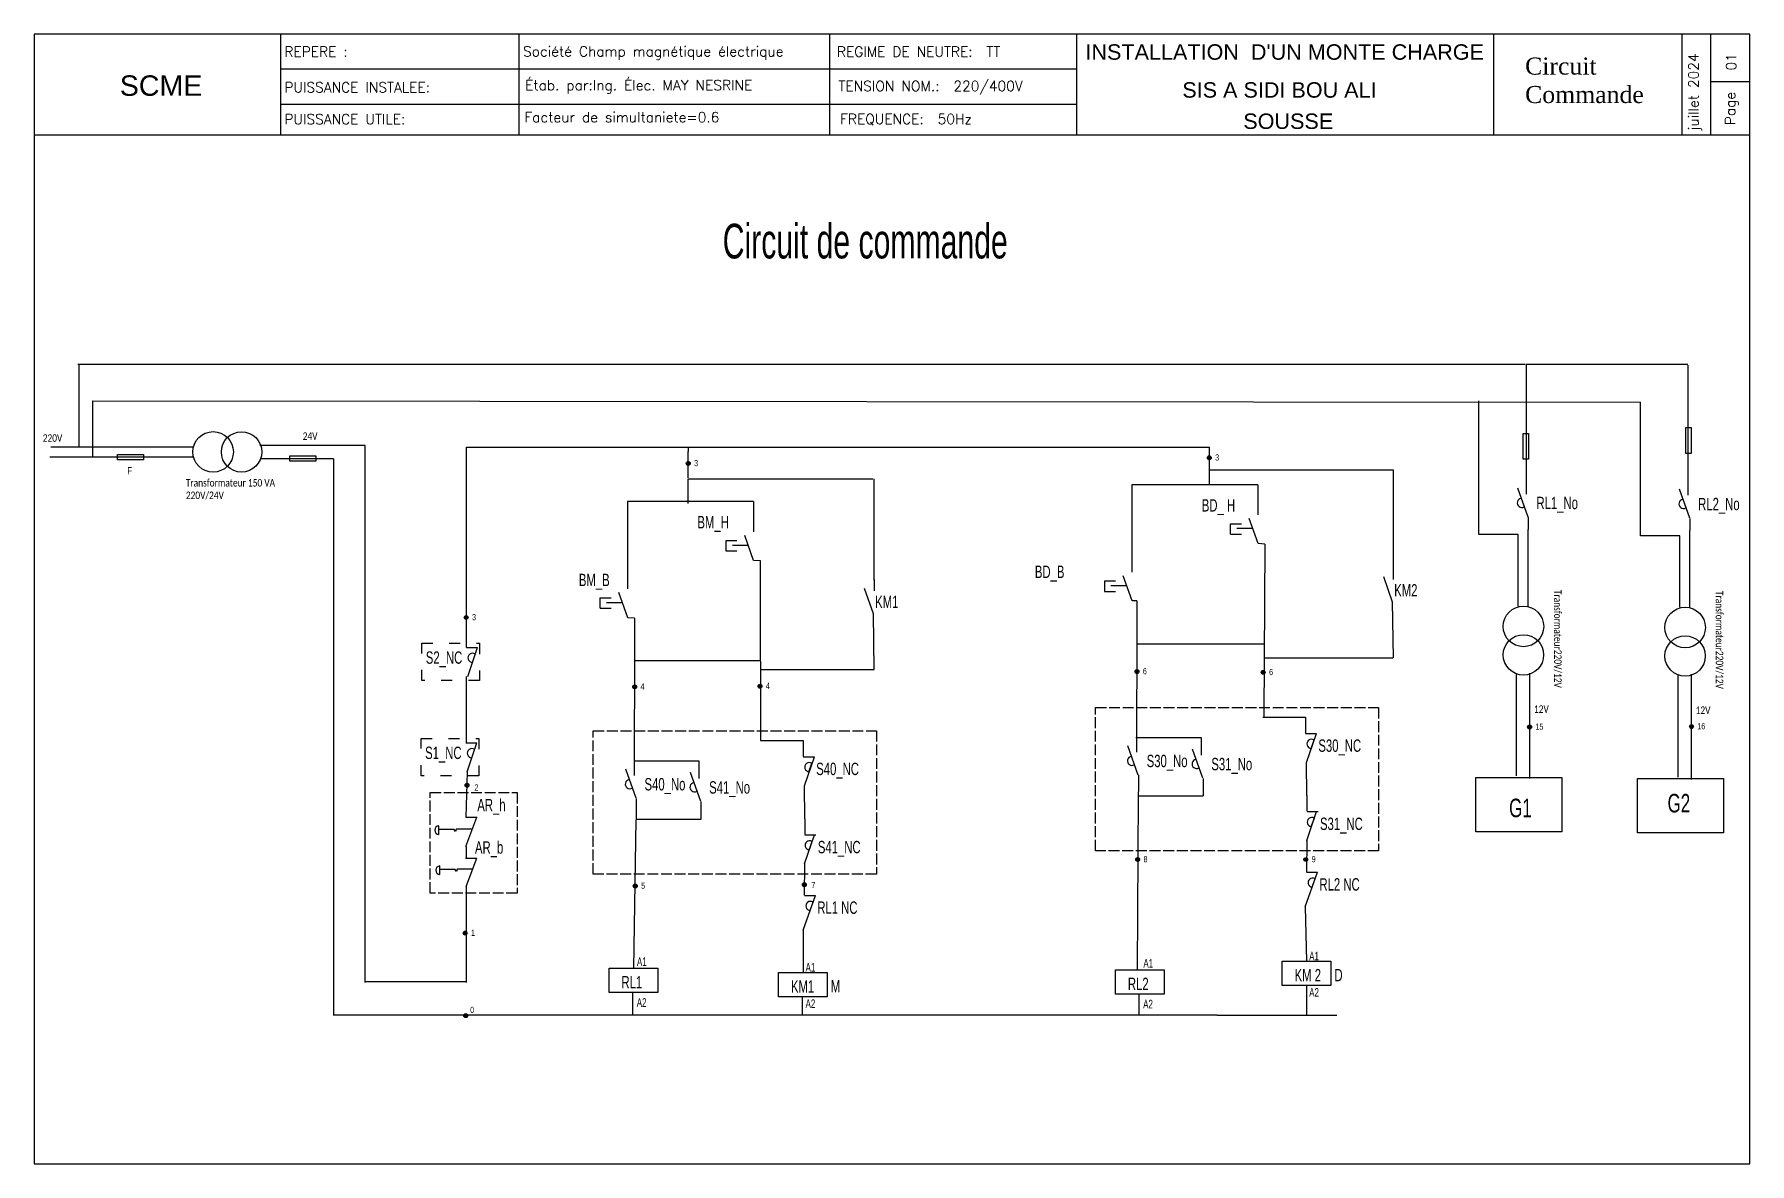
# Model space of a CAD drawing. Header units: millimetres. Extents: x -697 to 9610, y -2715 to 1893.
# Drawn here: x 7878 to 9387, y -1635 to -641 of the extents above; entities that cross this region are included whole.
import ezdxf

# ---------------------------------------------------------------- set-up
doc = ezdxf.new("R2010")
doc.units = ezdxf.units.MM
doc.linetypes.add('ACAD_ISO02W100', pattern=[15, 12, -3])
doc.linetypes.add('ACAD_ISO03W100', pattern=[30, 12, -18])
doc.layers.add('CADRE SCHEMAS UNIFILAIRE', color=7, linetype='Continuous')
doc.layers.add('PDF _Texte', color=7, linetype='Continuous')
doc.styles.add('1-20 R', font='bgothl.ttf', dxfattribs={"width": 0.8, "height": 0.045})
doc.styles.add('1-50 R', font='bgothl.ttf', dxfattribs={"width": 0.65, "height": 0.1})
doc.styles.add('PDF Arial', font='arial.ttf')
doc.styles.add('ROMANS', font='romans', dxfattribs={"width": 0.8, "height": 0.5})
doc.styles.get("Standard").update_dxf_attribs({"font": 'ARIALN.TTF', "width": 0.8})

msp = doc.modelspace()

# ---------------------------------------------------------------- texts
at = {"ltscale": 0.8, "style": '1-50 R', "width": 0.65}
msp.add_text('Circuit de commande', height=30.53816, dxfattribs=at).set_placement((8483.609, -838.706))
at = {"linetype": 'ByBlock', "ltscale": 0.8, "attachment_point": 1, "style": '1-20 R'}
for s, width, gutter_width, insert, char_height in [('{\\fCalibri Light|b0|i0|c0|p34;\\C256;220V}', 23.07937, 16.542, (7885.286, -993.444), 6.61676), ('{\\fCalibri Light|b0|i0|c0|p34;\\C256;24V}', 23.07937, 16.542, (8114.038, -991.771), 6.61676), ('{\\C255;F}', 42.01156, 1.752, (7959.711, -1022.34), 6.2309), ('{\\fCalibri Light|b0|i0|c0|p34;\\C256;Transformateur 150 VA 220V/24V}', 82.17644, 16.542, (8011.214, -1032.822), 6.61676), ('{\\fCalibri Light|b0|i0|c0|p34;12V}', 23.07937, 16.542, (9197.449, -1232.02), 6.61676), ('{\\fCalibri Light|b0|i0|c0|p34;12V}', 23.07937, 16.542, (9339.7, -1232.954), 6.61676)]:
    msp.add_mtext_dynamic_manual_height_columns(s, width=width, gutter_width=gutter_width, heights=[0], dxfattribs=dict(at, insert=insert, char_height=char_height))
at = {"linetype": 'ByBlock', "ltscale": 0.8, "attachment_point": 1}
for s, width, heights, insert, char_height in [('3', 8.74376, [0], (8916.924, -1011.081), 5.432), ('3', 8.74376, [0], (8458.472, -1016.056), 5.432), ('BD_ H', 43.50019, [0], (8905.164, -1050.561), 10.8649), ('RL1_No', 28.76605, [0], (9199.653, -1048.466), 10.8649), ('RL2_No', 28.76605, [0], (9341.904, -1049.401), 10.8649), ('BM_H ', 43.50019, [0], (8461.323, -1065.384), 10.8649), ('BM_B', 47.50867, [0], (8357.027, -1116.239), 10.8649), ('BD_B ', 47.50867, [0], (8758.306, -1109.047), 10.8649), ('KM2', 18.96264, [6.845], (9074.458, -1125.339), 10.8649), ('KM1', 18.96264, [6.845], (8617.711, -1135.572), 10.8649), ('3', 8.74376, [0], (8263.089, -1151.633), 5.432), ('S2_NC', 28.76605, [0], (8222.365, -1184.505), 10.8649), ('6', 8.74376, [0], (8853.317, -1199.231), 5.432), ('6', 8.74376, [0], (8964.378, -1199.954), 5.432), ('4', 8.74376, [0], (8411.303, -1212.696), 5.432), ('4', 8.74376, [0], (8521.603, -1212.148), 5.432), ('15', 8.74376, [0], (9198.772, -1248.041), 5.4324), ('16', 8.74376, [0], (9341.224, -1247.65), 5.4324), ('S30_NC', 28.76605, [1.255], (9007.723, -1261.998), 10.8649), ('S1_NC', 28.76605, [0], (8221.744, -1268.352), 10.8649), ('S40_NC', 28.76605, [1.255], (8565.874, -1282.487), 10.8649), ('S30_No', 28.76605, [0], (8856.654, -1275.504), 10.8649), ('S31_No', 28.76605, [0], (8913.538, -1278.28), 10.8649), ('S40_No', 28.76605, [0], (8414.805, -1295.994), 10.8649), ('2', 8.74376, [0], (8265.133, -1301.563), 5.432), ('S41_No', 28.76605, [0], (8471.689, -1298.769), 10.8649), ('G2', 28.76605, [0], (9314.976, -1309.949), 16.2973), ('AR_h', 42.01156, [0], (8267.668, -1314.307), 10.8649), ('G1', 28.76605, [0], (9175.553, -1314.145), 16.2973), ('S31_NC', 28.76605, [1.255], (9009.17, -1330.822), 10.8649), ('AR_b', 42.01156, [0], (8265.628, -1351.637), 10.8649), ('S41_NC', 28.76605, [1.255], (8567.322, -1351.311), 10.8649), ('8', 8.74376, [0], (8853.906, -1364.621), 5.432), ('9', 8.74376, [0], (9001.853, -1364.621), 5.432), ('5', 8.74376, [0], (8411.865, -1387.933), 5.432), ('7', 8.74376, [0], (8561.676, -1387.385), 5.432), ('RL2 NC', 57.72315, [1.255], (9008.683, -1384.11), 10.8649), ('RL1 NC', 57.72315, [1.255], (8566.834, -1404.599), 10.8649), ('1', 8.74376, [0], (8262.17, -1429.41), 5.432), ('A1', 28.76605, [0], (8999.678, -1448.888), 7.6054), ('A1', 17.28558, [0], (8408.181, -1453.8), 7.6054), ('A1', 28.76605, [0], (8556.528, -1458.796), 7.6054), ('A1', 17.28558, [0], (8853.772, -1455.217), 7.6054), ('KM 2', 28.76605, [0], (8986.824, -1464.038), 10.8649), ('D', 28.76605, [0], (9021.876, -1463.925), 10.865), ('RL1', 28.76605, [0], (8394.534, -1470.253), 10.8649), ('KM1', 28.76605, [0], (8543.675, -1473.946), 10.8649), ('M', 28.76605, [0], (8578.726, -1473.833), 10.865), ('RL2', 28.76605, [0], (8840.125, -1471.67), 10.8649), ('A2', 28.76605, [0], (8408.004, -1489.731), 7.6054), ('A2', 28.76605, [0], (8556.528, -1490.741), 7.6054), ('A2', 28.76605, [0], (8853.594, -1491.149), 7.6054), ('A2', 28.76605, [0], (8999.678, -1480.833), 7.6054), ('0', 8.74376, [0], (8261.416, -1497.34), 5.432)]:
    msp.add_mtext_dynamic_manual_height_columns(s, width=width, gutter_width=1.752, heights=heights, dxfattribs=dict(at, insert=insert, char_height=char_height))
at = {"linetype": 'ByBlock', "ltscale": 0.8, "char_height": 6.61676, "attachment_point": 1, "rotation": 270, "style": '1-20 R'}
for insert in [(9221.783, -1130.378), (9364.034, -1131.312)]:
    msp.add_mtext_dynamic_manual_height_columns('{\\fCalibri Light|b0|i0|c0|p34;Transformateur220V/12V}', width=82.17644, gutter_width=16.542, heights=[0], dxfattribs=dict(at, insert=insert))
at = {"layer": 'CADRE SCHEMAS UNIFILAIRE', "style": 'ROMANS'}
for s, height, p in [('REPERE :', 8.8986, (8097.922, -661.179, 120.131)), ('Société Champ magnétique électrique ', 8.89862, (8307.91, -660.941, 120.131)), ('REGIME DE NEUTRE:  TT', 8.89862, (8584.102, -661.179, 120.131)), ('Étab. par:Ing. Élec. MAY NESRINE', 8.89862, (8309.812, -690.697, 120.131)), ('PUISSANCE INSTALEE:   ', 8.89862, (8097.922, -692.605, 120.131)), ('TENSION NOM.:  220/400V', 8.89862, (8585.514, -691.42, 120.131)), ('PUISSANCE UTILE: ', 8.89862, (8097.922, -720.587, 120.131)), ('Facteur de simultaniete=0.6', 8.89862, (8309.063, -718.865, 120.131)), ('FREQUENCE:  50Hz', 8.89862, (8586.927, -720.452, 120.131))]:
    msp.add_text(s, height=height, dxfattribs=at).set_placement(p)
for s, height, p in [('juillet 2024', 8.89862, (9342.311, -726.517)), ('01', 8.8986, (9375.409, -673.258)), ('Page', 8.8986, (9374.588, -721.48))]:
    msp.add_text(s, height=height, rotation=90, dxfattribs=at).set_placement(p)
at = {"layer": 'PDF _Texte', "style": 'PDF Arial'}
msp.add_text('SOUSSE', height=13.591, dxfattribs=at).set_placement((8941.667, -724.736, 0))
at = {"layer": 'PDF _Texte', "attachment_point": 7, "style": 'PDF Arial'}
for s, insert, char_height in [("INSTALLATION  D'UN MONTE CHARGE", (8802.796, -664.021), 13.59096), ('{\\fTimes New Roman|b0|i0|c0|p18;Circuit \\PCommande}', (9189.638, -702.15), 15), ('SCME', (7953.082, -695.836, 120.131), 18), ('SIS A SIDI BOU ALI', (8888.015, -697.405), 13.59096)]:
    msp.add_mtext(s, dxfattribs=dict(at, insert=insert, char_height=char_height))

# ---------------------------------------------------------------- hatches: boundary and pattern name
at = {"linetype": 'Continuous', "ltscale": 0.8}
h = msp.add_hatch(color=7, dxfattribs=at)
h.dxf.hatch_style = 1
h.paths.add_polyline_path([(8454.993, -1019.086, 1), (8451.57, -1019.086, 1)])
h = msp.add_hatch(color=7, dxfattribs=at)
h.dxf.hatch_style = 1
h.paths.add_polyline_path([(8913.445, -1014.111, 1), (8910.021, -1014.111, 1)])
h = msp.add_hatch(color=7, dxfattribs=at)
h.dxf.hatch_style = 1
h.paths.add_polyline_path([(8259.61, -1154.663, 1), (8256.186, -1154.663, 1)])
h = msp.add_hatch(color=7, dxfattribs=at)
h.dxf.hatch_style = 1
h.paths.add_polyline_path([(8849.839, -1202.262, 1), (8846.415, -1202.262, 1)])
h = msp.add_hatch(color=7, dxfattribs=at)
h.dxf.hatch_style = 1
h.paths.add_polyline_path([(8960.899, -1202.984, 1), (8957.476, -1202.984, 1)])
h = msp.add_hatch(color=7, dxfattribs=at)
h.dxf.hatch_style = 1
h.paths.add_polyline_path([(8407.824, -1215.726, 1), (8404.4, -1215.726, 1)])
h = msp.add_hatch(color=7, dxfattribs=at)
h.dxf.hatch_style = 1
h.paths.add_polyline_path([(8518.124, -1215.178, 1), (8514.701, -1215.178, 1)])
h = msp.add_hatch(color=7, dxfattribs=at)
h.dxf.hatch_style = 1
h.paths.add_polyline_path([(9195.293, -1251.072, 1), (9191.87, -1251.072, 1)])
h = msp.add_hatch(color=7, dxfattribs=at)
h.dxf.hatch_style = 1
h.paths.add_polyline_path([(9337.746, -1250.68, 1), (9334.322, -1250.68, 1)])
h = msp.add_hatch(color=7, dxfattribs=at)
h.dxf.hatch_style = 1
h.paths.add_polyline_path([(8256.941, -1302.338, 1), (8260.365, -1302.338, 1)])
h = msp.add_hatch(color=7, dxfattribs=at)
h.dxf.hatch_style = 1
h.paths.add_polyline_path([(8850.427, -1367.651, 1), (8847.003, -1367.651, 1)])
h = msp.add_hatch(color=7, dxfattribs=at)
h.dxf.hatch_style = 1
h.paths.add_polyline_path([(8998.375, -1367.651, 1), (8994.951, -1367.651, 1)])
h = msp.add_hatch(color=7, dxfattribs=at)
h.dxf.hatch_style = 1
h.paths.add_polyline_path([(8557.116, -1389.875, 1), (8553.692, -1389.875, 1)])
h = msp.add_hatch(color=7, dxfattribs=at)
h.dxf.hatch_style = 1
h.paths.add_polyline_path([(8408.387, -1390.963, 1), (8404.963, -1390.963, 1)])
h = msp.add_hatch(color=7, dxfattribs=at)
h.dxf.hatch_style = 1
h.paths.add_polyline_path([(8258.691, -1432.441, 1), (8255.267, -1432.441, 1)])
h = msp.add_hatch(color=7, dxfattribs=at)
h.dxf.hatch_style = 1
h.paths.add_polyline_path([(8255.786, -1505.135, 1), (8259.21, -1505.135, 1)])

# ---------------------------------------------------------------- linework, layer by layer
at = {"color": 255}
for p, q in [((8577.741, -730.073, 120.131), (8577.741, -641.447, 120.131)), ((8094.69, -671.921), (8795.18, -671.921)), ((8094.69, -702.922), (8795.18, -702.922))]:
    msp.add_line(p, q, dxfattribs=at)
for p, q in [((8795.18, -730.073, 120.131), (8795.18, -641.447, 120.131)), ((9162.236, -730.073, 120.131), (9162.236, -641.447, 120.131)), ((8094.69, -671.921), (8795.18, -671.921)), ((8094.69, -702.922), (8795.18, -702.922))]:
    msp.add_line(p, q)
at = {"color": 7, "ltscale": 0.8}
for p, q in [((7916.079, -931.687), (9189.605, -931.687)), ((7917.016, -932.242), (7917.016, -1004.114)), ((9190.609, -931.687), (9332.86, -931.687)), ((7929.023, -963.964), (7929.023, -1013.469)), ((7929.291, -964.117), (9291.299, -965.051)), ((9149.049, -1081.789), (9149.049, -964.117)), ((9291.299, -1082.723), (9291.299, -965.051)), ((8258.093, -1004.865), (8453.302, -1004.865)), ((8453.302, -1004.865), (8453.302, -1008.724)), ((8453.302, -1004.865), (8911.912, -1004.865)), ((8453.302, -1031.634), (8453.302, -1008.724)), ((8911.912, -1037.796), (8911.912, -1004.865)), ((8912.359, -1024.76), (9073.717, -1024.76)), ((9073.717, -1101.265), (9073.717, -1025.13)), ((8453.28, -1054.339), (8453.28, -1032.701)), ((8453.28, -1032.701), (8615.621, -1032.701)), ((8616.97, -1111.497), (8616.97, -1032.701)), ((8954.474, -1037.796), (8843.682, -1037.796)), ((8843.682, -1037.796), (8843.682, -1088.166)), ((8510.633, -1052.619), (8399.841, -1052.619)), ((8399.841, -1052.619), (8399.841, -1102.988)), ((9183.683, -1081.789), (9149.049, -1081.789)), ((9325.934, -1082.723), (9291.299, -1082.723)), ((8960.724, -1090.105), (8954.647, -1089.664)), ((8960.724, -1090.105), (8959.633, -1241.866)), ((9073.717, -1111.747), (9073.717, -1101.265)), ((8516.883, -1104.928), (8510.806, -1104.487)), ((8516.883, -1192.596), (8516.883, -1104.928)), ((8616.97, -1121.979), (8616.97, -1111.497)), ((8847.976, -1140.027), (8843.855, -1140.033)), ((8847.987, -1140.07), (8847.987, -1176.866)), ((9073.717, -1190.166), (9073.049, -1141.342)), ((8406.091, -1155.297), (8400.014, -1154.856)), ((8406.091, -1155.297), (8406.091, -1192.596)), ((8616.97, -1200.398), (8616.303, -1151.575)), ((8847.94, -1174.934), (8847.61, -1260.398)), ((8847.879, -1177.774), (8960.724, -1177.774)), ((8960.005, -1190.07), (9073.377, -1190.166)), ((8406.091, -1192.596), (8405.762, -1278.061)), ((8406.091, -1192.596), (8516.911, -1192.596)), ((8516.918, -1200.398), (8616.97, -1200.398)), ((8516.997, -1192.986), (8516.997, -1262.844)), ((8958.845, -1242.355), (8996.268, -1242.355)), ((8516.997, -1262.844), (8554.42, -1262.844)), ((8847.168, -1260.399), (8904.494, -1260.347)), ((8405.319, -1280.888), (8462.646, -1280.836)), ((8997.716, -1311.246), (8997.432, -1282.247)), ((8555.868, -1331.735), (8555.583, -1302.736)), ((8849.428, -1304.195), (8849.182, -1311.744)), ((8849.182, -1311.744), (8906.508, -1311.692)), ((8407.58, -1324.684), (8407.334, -1332.234)), ((8407.334, -1332.234), (8464.66, -1332.182)), ((8257.966, -1391.558), (8257.966, -1475.879)), ((8997.338, -1478.483), (8997.338, -1504.732)), ((8918.673, -1504.732), (9024.099, -1504.732))]:
    msp.add_line(p, q, dxfattribs=at)
at = {"linetype": 'ByBlock', "ltscale": 0.8}
for p, q in [((9190.609, -931.687), (9190.609, -1046.077)), ((9332.86, -932.621), (9332.86, -1047.011)), ((8017.895, -1004.794), (7892.292, -1004.794)), ((8168.883, -1003.264), (8076.361, -1003.264)), ((8168.924, -1475.943), (8168.924, -1003.215)), ((8258.093, -1181.119), (8258.093, -1004.865)), ((8017.226, -1013.469), (7891.624, -1013.469)), ((8141.154, -1015.011), (8077.43, -1015.011)), ((8141.099, -1015.071), (8141.099, -1504.732)), ((9192.428, -1066.536), (9192.428, -1077.157)), ((9334.678, -1067.47), (9334.678, -1078.091)), ((8930.213, -1072.145), (8939.957, -1072.145)), ((8930.274, -1081.313), (8940.019, -1081.313)), ((8949.534, -1076.457), (8936.042, -1076.457)), ((9183.683, -1144.59), (9183.683, -1081.789)), ((9192.359, -1145.258), (9192.428, -1077.157)), ((9325.934, -1145.524), (9325.934, -1082.723)), ((9334.609, -1146.192), (9334.678, -1078.091)), ((8486.372, -1086.968), (8496.116, -1086.968)), ((8486.433, -1096.136), (8496.178, -1096.136)), ((8505.693, -1091.28), (8492.201, -1091.28)), ((9073.518, -1110.957), (9073.518, -1121.107)), ((8616.771, -1121.19), (8616.771, -1131.34)), ((8819.421, -1122.515), (8829.165, -1122.515)), ((8819.482, -1131.683), (8829.227, -1131.683)), ((8838.743, -1126.826), (8825.251, -1126.826)), ((8375.58, -1137.337), (8385.324, -1137.337)), ((8375.641, -1146.505), (8385.386, -1146.505)), ((8394.902, -1141.649), (8381.41, -1141.649)), ((8258.093, -1181.119), (8267.838, -1181.119)), ((8258.093, -1264.966), (8258.093, -1206.687)), ((9182.141, -1294.154), (9182.141, -1204.793)), ((9193.888, -1296.246), (9193.888, -1203.724)), ((9324.392, -1295.088), (9324.392, -1205.727)), ((9336.139, -1297.181), (9336.139, -1204.658)), ((8257.472, -1264.966), (8267.217, -1264.966)), ((8847.61, -1257.571), (8847.61, -1273.115)), ((8904.494, -1260.347), (8904.494, -1275.89)), ((8996.343, -1256.679), (9006.087, -1256.679)), ((9001.308, -1269.882), (9004.021, -1262.411)), ((8405.762, -1278.061), (8405.762, -1293.604)), ((8462.646, -1280.836), (8462.646, -1296.38)), ((8554.494, -1277.169), (8564.239, -1277.169)), ((8559.459, -1290.372), (8562.172, -1282.9)), ((8849.428, -1293.574), (8849.428, -1304.195)), ((8906.313, -1296.35), (8906.317, -1311.693)), ((8407.58, -1314.064), (8407.58, -1324.684)), ((8464.464, -1316.839), (8464.468, -1332.182)), ((8997.791, -1325.503), (9007.535, -1325.503)), ((8247.268, -1341.268), (8233.776, -1341.268)), ((8233.892, -1345.593), (8233.892, -1338.121)), ((8248.499, -1343.03), (8247.292, -1341.192)), ((8249.119, -1341.006), (8248.497, -1343.114)), ((8262.631, -1340.941), (8249.139, -1340.941)), ((8257.679, -1330.463), (8267.423, -1330.463)), ((9001.506, -1338.706), (9004.219, -1331.235)), ((8257.736, -1356.368), (8257.736, -1366.183)), ((8555.942, -1345.993), (8565.686, -1345.993)), ((8559.658, -1359.196), (8562.37, -1351.724)), ((8234.677, -1380.828), (8234.677, -1373.356)), ((8257.419, -1366.443), (8267.164, -1366.443)), ((8257.966, -1391.558), (8267.164, -1366.421)), ((8248.052, -1376.503), (8234.56, -1376.503)), ((8249.284, -1378.265), (8248.077, -1376.427)), ((8249.904, -1376.241), (8249.282, -1378.349)), ((8263.571, -1376.176), (8249.924, -1376.176)), ((8997.303, -1378.791), (9007.047, -1378.791)), ((9002.268, -1391.995), (9004.981, -1384.523)), ((8555.454, -1399.281), (8565.199, -1399.281)), ((8560.419, -1412.484), (8563.132, -1405.013)), ((8258.058, -1475.209), (8168.876, -1475.209)), ((8918.673, -1504.732), (8140.907, -1504.732))]:
    msp.add_line(p, q, dxfattribs=at)
at = {"linetype": 'ByBlock'}
for p, q in [((8954.474, -1037.796), (8954.474, -1064.382)), ((9192.313, -1066.284), (9183.136, -1040.729)), ((8510.633, -1052.619), (8510.633, -1079.204)), ((9334.564, -1067.218), (9325.387, -1041.664)), ((8954.647, -1089.664), (8946.837, -1067.574)), ((8510.806, -1104.487), (8502.996, -1082.397)), ((8930.215, -1072.294), (8930.215, -1081.296)), ((8486.374, -1087.117), (8486.374, -1096.119)), ((8843.682, -1088.166), (8843.682, -1114.751)), ((8399.841, -1102.988), (8399.841, -1129.574)), ((8616.303, -1151.575), (8608.494, -1129.271)), ((8819.423, -1122.663), (8819.423, -1131.665)), ((8843.855, -1140.033), (8836.045, -1117.943)), ((9073.049, -1141.342), (9065.24, -1119.038)), ((8375.582, -1137.486), (8375.582, -1146.488)), ((8400.014, -1154.856), (8392.204, -1132.766)), ((8259.274, -1206.687), (8267.838, -1181.133)), ((8996.268, -1242.422), (8996.268, -1256.414)), ((8258.653, -1290.534), (8267.217, -1264.98)), ((8554.42, -1262.911), (8554.42, -1276.904)), ((8849.314, -1293.322), (8840.137, -1267.767)), ((8997.432, -1282.247), (9006.087, -1256.693)), ((8555.583, -1302.736), (8564.239, -1277.182)), ((8906.198, -1296.097), (8897.021, -1270.543)), ((8258.653, -1290.534), (8257.723, -1330.443)), ((8407.465, -1313.811), (8398.288, -1288.257)), ((8464.349, -1316.587), (8455.172, -1291.032)), ((8849.182, -1311.744), (8848.396, -1464.784)), ((8997.716, -1311.246), (8997.716, -1325.238)), ((8997.553, -1351.071), (9006.208, -1325.517)), ((8257.723, -1356.323), (8267.383, -1330.443)), ((8407.302, -1332.877), (8405.048, -1463.367)), ((8555.868, -1331.735), (8555.868, -1345.728)), ((8555.704, -1371.56), (8564.36, -1346.006)), ((8997.553, -1351.071), (8997.228, -1378.526)), ((8555.704, -1371.56), (8555.38, -1399.016)), ((8996.118, -1409.308), (9007.047, -1378.805)), ((8554.269, -1429.797), (8565.199, -1399.294)), ((8996.118, -1409.308), (8997.338, -1457.152)), ((8554.269, -1429.797), (8554.269, -1466.723)), ((8404.29, -1484.898), (8404.29, -1504.732)), ((8553.534, -1488.688), (8553.534, -1504.833)), ((8849.88, -1486.316), (8849.88, -1504.732))]:
    msp.add_line(p, q, dxfattribs=at)
at = {"color": 255, "elevation": 120.131}
msp.add_lwpolyline([(9387.26, -641.447), (7877.875, -641.447), (7877.875, -1635.374), (9387.26, -1635.374)], close=True, dxfattribs=at)
msp.add_lwpolyline([(9387.26, -641.447), (7877.875, -641.447), (7877.875, -1635.374), (9387.26, -1635.374)], close=True, dxfattribs=at)
at = {"linetype": 'ByBlock', "ltscale": 0.8}
for points in [[(9192.552, -992.651), (9192.552, -1015.479), (9187.88, -1015.479), (9187.88, -992.651)], [(9335.803, -987.622), (9335.803, -1010.45), (9331.131, -1010.45), (9331.131, -987.622)], [(7951.058, -1011.177), (7973.885, -1011.177), (7973.885, -1015.848), (7951.058, -1015.848)], [(8102.633, -1012.38), (8125.46, -1012.38), (8125.46, -1017.051), (8102.633, -1017.051)], [(8383.693, -1463.367), (8426.404, -1463.367), (8426.404, -1484.698), (8383.693, -1484.698)], [(8975.983, -1457.152), (9018.693, -1457.152), (9018.693, -1478.483), (8975.983, -1478.483)], [(8532.833, -1467.06), (8575.544, -1467.06), (8575.544, -1488.391), (8532.833, -1488.391)], [(8829.284, -1464.784), (8871.994, -1464.784), (8871.994, -1486.115), (8829.284, -1486.115)]]:
    msp.add_lwpolyline(points, close=True, dxfattribs=at)
at = {"color": 7, "linetype": 'ACAD_ISO03W100', "ltscale": 0.8}
for points in [[(8218.977, -1177.233), (8269.575, -1177.233), (8269.575, -1210.255), (8218.977, -1210.255)], [(8218.356, -1261.08), (8268.954, -1261.08), (8268.954, -1294.102), (8218.356, -1294.102)]]:
    msp.add_lwpolyline(points, close=True, dxfattribs=at)
at = {"color": 7, "linetype": 'ACAD_ISO02W100', "ltscale": 0.8}
for points in [[(8811.573, -1233.863), (9060.765, -1233.863), (9060.765, -1359.943), (8811.573, -1359.943)], [(8369.724, -1254.352), (8618.916, -1254.352), (8618.916, -1380.433), (8369.724, -1380.433)], [(8226.196, -1308.637), (8302.801, -1308.637), (8302.801, -1397.277), (8226.196, -1397.277)]]:
    msp.add_lwpolyline(points, close=True, dxfattribs=at)
at = {"color": 7, "ltscale": 0.8}
for points in [[(9146.39, -1295.411), (9221.93, -1295.411), (9221.93, -1343.202), (9146.39, -1343.202)], [(9288.641, -1296.345), (9364.181, -1296.345), (9364.181, -1344.136), (9288.641, -1344.136)]]:
    msp.add_lwpolyline(points, close=True, dxfattribs=at)
at = {"linetype": 'ByBlock'}
for centre, radius in [((8035.186, -1008.946), 17.833), ((8060.26, -1008.983), 17.76), ((9188.206, -1162.55), 17.833), ((9330.457, -1163.484), 17.833), ((9188.169, -1187.623), 17.76), ((9330.42, -1188.557), 17.76)]:
    msp.add_circle(centre, radius, dxfattribs=at)
at = {"color": 7, "linetype": 'Continuous', "ltscale": 0.8}
for centre in [(8453.282, -1019.086), (8911.733, -1014.111), (8257.898, -1154.663), (8848.127, -1202.262), (8959.188, -1202.984), (8406.112, -1215.726), (8516.413, -1215.178), (9193.582, -1251.072), (9336.034, -1250.68), (8258.653, -1302.338), (8848.715, -1367.651), (8996.663, -1367.651), (8555.404, -1389.875), (8406.675, -1390.963), (8256.979, -1432.441), (8257.498, -1505.135)]:
    msp.add_circle(centre, 1.712, dxfattribs=at)
at = {"linetype": 'ByBlock', "ltscale": 0.8}
for centre, radius, start, end in [((9186.734, -1053.823), 4.021, 98.708898, 299.558711), ((9328.985, -1054.757), 4.021, 98.708898, 299.558711), ((8263.566, -1190.225), 4.1, 55.369447, 267.822875), ((9001.68, -1265.897), 4.003, 60.548484, 264.669133), ((8262.945, -1274.072), 4.1, 55.369447, 267.822875), ((8559.831, -1286.386), 4.003, 60.548484, 264.669133), ((8843.735, -1280.861), 4.021, 98.708898, 299.558711), ((8900.619, -1283.637), 4.021, 98.708898, 299.558711), ((8401.886, -1301.351), 4.021, 98.708898, 299.558711), ((8458.77, -1304.126), 4.021, 98.708898, 299.558711), ((8234.006, -1341.857), 3.737, 91.750337, 268.249663), ((9001.878, -1334.721), 4.003, 60.548484, 264.669133), ((8560.029, -1355.21), 4.003, 60.548484, 264.669133), ((8234.791, -1377.092), 3.737, 91.750337, 268.249663), ((9002.64, -1388.009), 4.003, 60.548484, 264.669133), ((8560.791, -1408.498), 4.003, 60.548484, 264.669133)]:
    msp.add_arc(centre, radius, start, end, dxfattribs=at)
at = {"layer": 'CADRE SCHEMAS UNIFILAIRE', "color": 255}
for p, q in [((8094.71, -730.073, 120.131), (8094.71, -641.447, 120.131)), ((8304.512, -730.073, 120.131), (8304.512, -641.447, 120.131)), ((9387.26, -683.309, 120.131), (9353.094, -683.309, 120.131))]:
    msp.add_line(p, q, dxfattribs=at)
at = {"layer": 'CADRE SCHEMAS UNIFILAIRE'}
for p, q in [((9327.826, -730.073, 120.131), (9327.826, -641.447, 120.131)), ((9353.094, -730.073, 120.131), (9353.094, -641.447, 120.131)), ((9387.26, -730.073, 120.131), (7877.875, -730.073, 120.131))]:
    msp.add_line(p, q, dxfattribs=at)
at = {"layer": 'CADRE SCHEMAS UNIFILAIRE', "elevation": 120.131}
msp.add_lwpolyline([(9387.26, -641.447), (7877.875, -641.447), (7877.875, -1635.374), (9387.26, -1635.374)], close=True, dxfattribs=at)

msp.set_redraw_order([(e.dxf.handle, doc.entitydb.next_handle()) for e in msp.query("TEXT MTEXT ATTDEF DIMENSION ARC_DIMENSION")])  # texts and dimensions are drawn at this point

doc.saveas('drawing.dxf')
